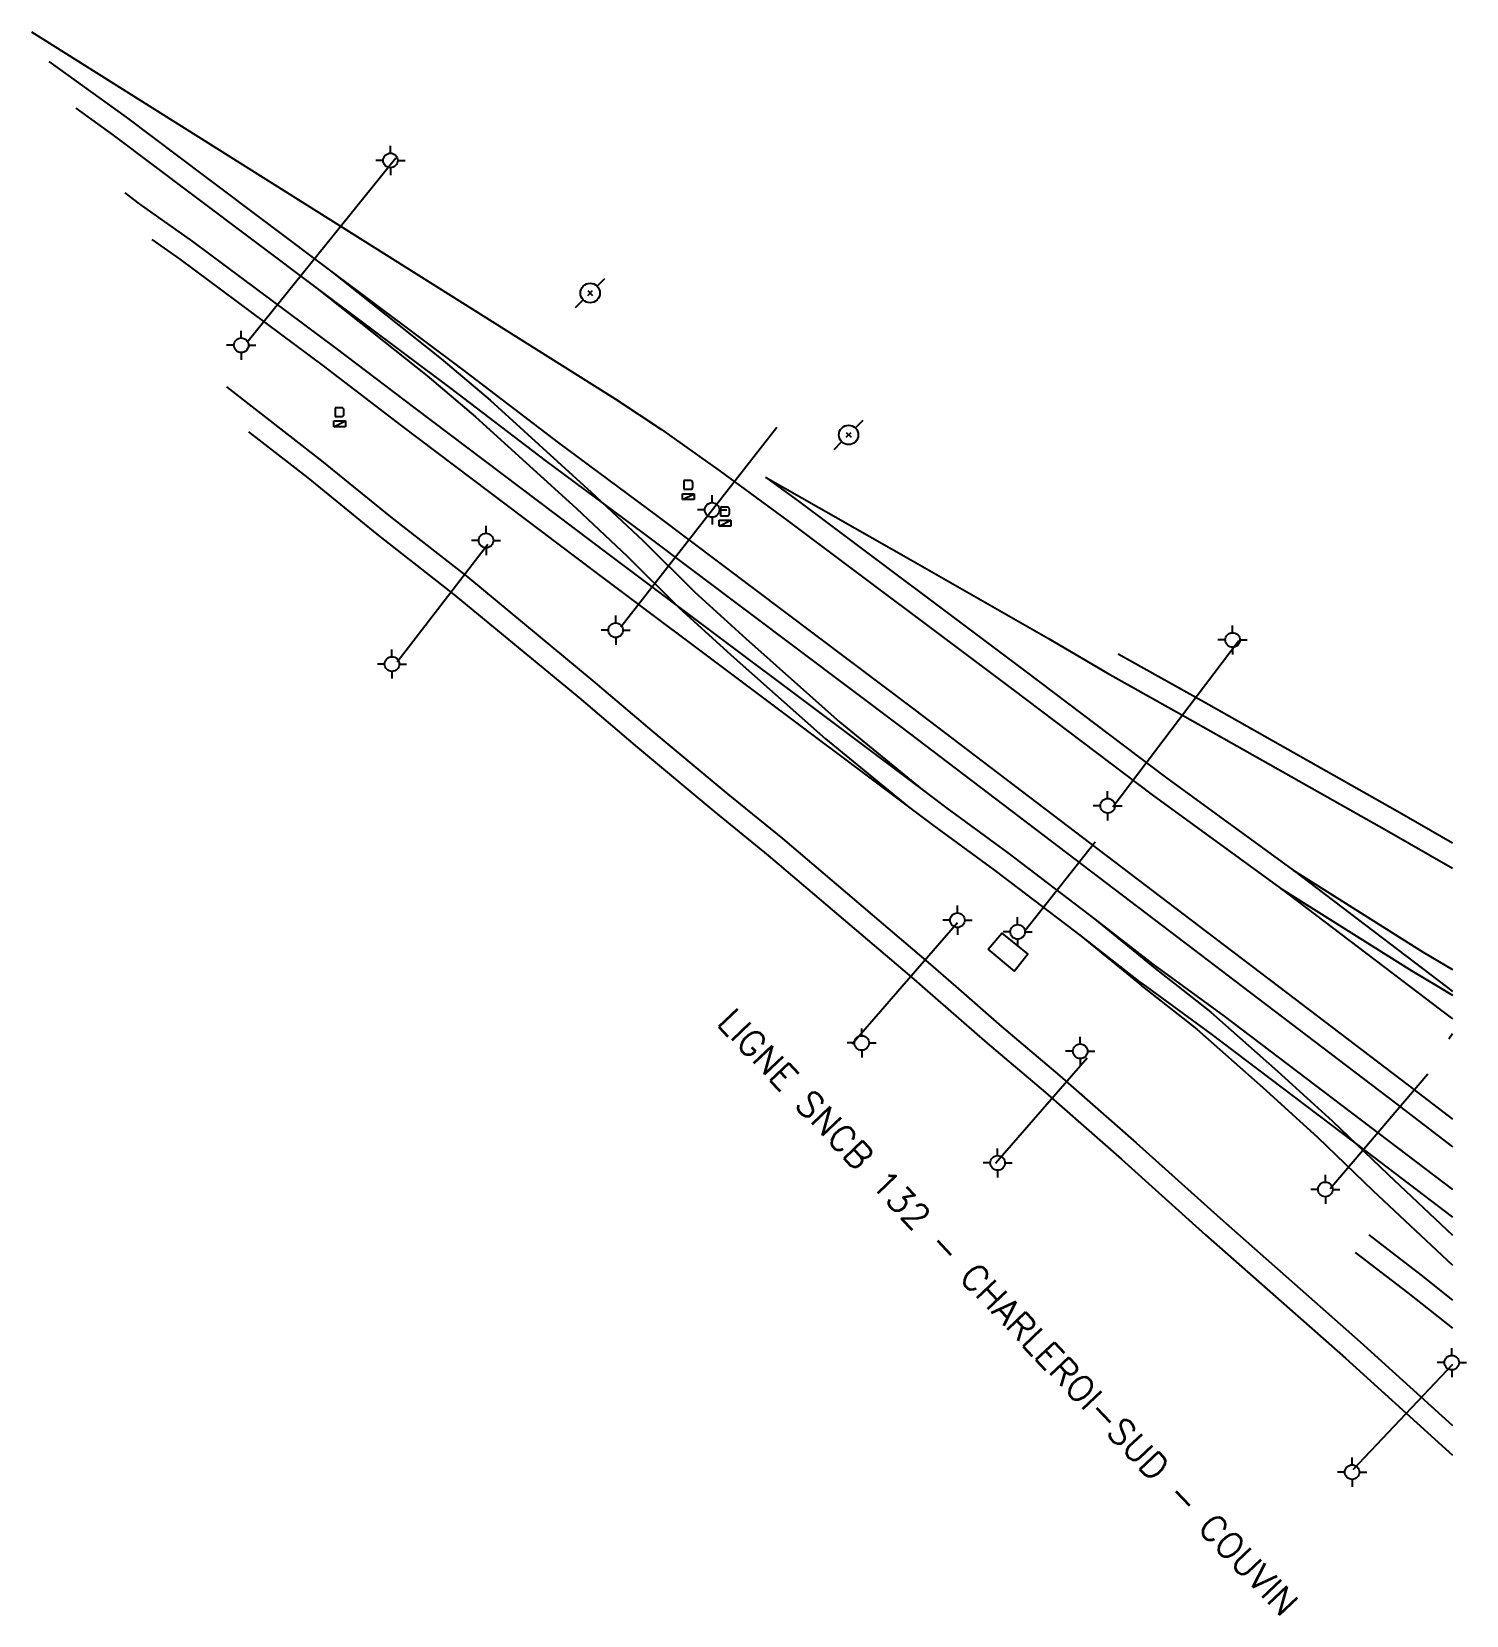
# Model space of a CAD drawing. Header units: millimetres. Extents: x 155000 to 156001, y 121015 to 121765.
# Drawn here: x 155902.6 to 156000.9, y 121127.9 to 121236.4 of the extents above; entities that cross this region are included whole.
import ezdxf
from ezdxf.enums import TextEntityAlignment as Align

# ---------------------------------------------------------------- set-up
doc = ezdxf.new("R2010")
doc.units = ezdxf.units.MM
doc.layers.get('0').update_dxf_attribs({"linetype": 'CONTINUOUS'})
for name, color, linetype in [('W0104', 1, 'CONTINUOUS'), ('W0438', 7, 'CONTINUOUS'), ('W0473', 7, 'CONTINUOUS'), ('W0610', 7, 'CONTINUOUS'), ('W0611', 7, 'CONTINUOUS'), ('W0700', 7, 'CONTINUOUS'), ('W0989', 7, 'CONTINUOUS')]:
    doc.layers.add(name, color=color, linetype=linetype)
doc.styles.get("Standard").update_dxf_attribs({"font": 'romans.shx', "width": 0.85})

msp = doc.modelspace()

# ---------------------------------------------------------------- texts
at = {"layer": 'W0989'}
msp.add_text('LIGNE SNCB 132 - CHARLEROI-SUD - COUVIN', height=1.75, rotation=313.5845, dxfattribs=at).set_placement((155950.15, 121169.05), align=Align.MIDDLE_LEFT)

# ---------------------------------------------------------------- blocks, each defined once
blk = doc.blocks.new('T473')
for p, q in [((-0.166667, 0.166667), (0.166667, -0.166667)), ((-0.166667, -0.166667), (0.166667, 0.166667)), ((0.500001, 0.500001), (1.000002, 1.000002)), ((-1.000002, -1.000002), (-0.500001, -0.500001))]:
    blk.add_line(p, q)
blk.add_ellipse((0, 0), major_axis=(0.471405, 0.471405), ratio=1, start_param=5.4977871438, end_param=11.780972451)
blk = doc.blocks.new('T610')
for p, q in [((-0.500001, 0), (-1.000002, 0)), ((0, 0.500001), (0, 1.000002)), ((0.500001, 0), (1.000002, 0)), ((0, -0.500001), (0, -1.000002))]:
    blk.add_line(p, q)
blk.add_ellipse((0, 0), major_axis=(-0.353554, 0.353554), ratio=1, start_param=3.926990817, end_param=10.2101761242)
blk = doc.blocks.new('T438')
for p, q in [((0.15, 1.1), (-0.3, 1.1)), ((-0.3, 1.1), (-0.3, 0.5)), ((-0.4, 0.2), (0.4, 0.2)), ((-0.4, -0.2), (-0.4, 0.2)), ((-0.3, 0.5), (0.15, 0.5)), ((0.3, 0.65), (0.3, 0.95)), ((0.4, 0.2), (0.4, -0.2))]:
    blk.add_line(p, q)
at = {"flags": 128}
for points in [[(-0.4, -0.2), (0.4, 0.2)], [(0.4, -0.2), (-0.4, -0.2)]]:
    blk.add_lwpolyline(points, dxfattribs=at)
for centre, major_axis, start_param, end_param in [((0.15, 0.95), (0.106, -0.106), 0.785398, 2.356194), ((0.15, 0.65), (0.106, 0.106), 3.926991, 5.497787)]:
    blk.add_ellipse(centre, major_axis=major_axis, ratio=1, start_param=start_param, end_param=end_param)

# ---------------------------------------------------------------- linework, layer by layer
at = {"layer": 'W0104'}
msp.add_lwpolyline([(155968.17, 121173.56), (155969.1, 121174.65), (155970.89, 121173.21), (155969.97, 121172.06)], close=True, dxfattribs=at)
at = {"layer": 'W0611'}
for points in [[(155917.46, 121215.23), (155927.58, 121227.77)], [(155953.69, 121209.3), (155943, 121195.62)], [(155933.9, 121201.27), (155927.68, 121193.21)], [(155976.71, 121183.31), (155985.36, 121194.71)], [(155970.66, 121174.79), (155975.51, 121180.91)], [(155966.07, 121175.37), (155962.28, 121171)], [(155962.28, 121171), (155958.85, 121167.04)], [(156000, 121167.76), (155999.73, 121167.4)], [(155968.67, 121158.9), (155974.96, 121166.11)], [(155998.3, 121164.99), (155991.61, 121157.14)], [(156000, 121145.1), (155993.17, 121137.88)]]:
    msp.add_lwpolyline(points, dxfattribs=at)
at = {"layer": 'W0700'}
for points in [[(155902.63, 121236.41), (155942.61, 121211.27), (155945.79, 121209.15), (155949.82, 121206.3), (155954.36, 121202.96), (155969.87, 121191.34), (155979.42, 121184.14), (155988.22, 121177.71), (155997.2, 121172.07), (155999.01, 121171)], [(155903.81, 121234.38), (155909.11, 121230.55), (155914.56, 121226.44), (155923.11, 121220.03), (155932.27, 121213.17), (155938.73, 121208.24), (155945.44, 121203.26), (155963.09, 121190), (155983.13, 121174.75), (155988.07, 121171)], [(155905.66, 121231.18), (155908.21, 121229.33), (155913.65, 121225.23), (155922.2, 121218.83), (155931.35, 121211.97), (155937.83, 121207.04), (155944.54, 121202.05), (155962.18, 121188.8), (155982.22, 121173.55), (155985.58, 121171)], [(155909.01, 121225.37), (155909.99, 121224.63)], [(155909.99, 121224.63), (155913.66, 121222.04), (155923.51, 121214.71), (155928.89, 121210.62), (155942.12, 121200.65), (155963.64, 121184.5), (155965.35, 121183.21), (155969.52, 121180.16), (155975.49, 121175.62), (155979.46, 121172.53), (155981.55, 121171)], [(155910.86, 121222.17), (155912.78, 121220.82), (155922.6, 121213.51), (155927.98, 121209.42), (155941.21, 121199.44), (155962.71, 121183.3), (155964.45, 121182), (155968.62, 121178.95), (155974.54, 121174.45), (155978.55, 121171.33), (155978.99, 121171)], [(155923.11, 121220.03), (155930.7, 121214), (155934.04, 121211.16), (155940.96, 121204.87), (155944.5, 121201.55), (155948.05, 121198.04), (155951.56, 121194.84), (155958, 121189.11), (155963.64, 121184.5)], [(155922.2, 121218.83), (155929.74, 121212.83), (155933.05, 121210.02), (155939.94, 121203.76), (155943.45, 121200.46), (155947.01, 121196.94), (155950.55, 121193.72), (155957.02, 121187.96), (155962.71, 121183.3)], [(155915.99, 121212.08), (155922.49, 121207.02), (155927.23, 121203.17), (155932.52, 121199.04), (155941.09, 121191.95), (155945.13, 121188.52), (155950.34, 121184.18), (155954.07, 121181.13), (155964.07, 121172.65), (155965.95, 121171)], [(155917.5, 121208.99), (155921.55, 121205.84), (155926.29, 121201.99), (155931.57, 121197.86), (155940.12, 121190.8), (155944.15, 121187.37), (155949.38, 121183.01), (155953.11, 121179.97), (155963.08, 121171.5), (155963.66, 121171)], [(155952.92, 121205.89), (155955.26, 121204.18), (155970.78, 121192.55), (155980.32, 121185.35), (155989.07, 121178.96), (155997.99, 121173.36), (156000, 121172.17)], [(155952.92, 121205.89), (155962.71, 121200.32), (155972.3, 121194.83), (155976.35, 121192.47), (155982.02, 121189.3), (155995.48, 121181.68), (156000, 121179.11)], [(155977.08, 121193.79), (155977.09, 121193.78), (155982.76, 121190.61), (155996.23, 121183), (156000, 121180.85)], [(155989.07, 121178.96), (155999.56, 121171)], [(155988.22, 121177.71), (155997.06, 121171)], [(155975.49, 121175.62), (155979.62, 121172.23), (155981.19, 121171)], [(155974.54, 121174.45), (155978.68, 121171.06), (155978.75, 121171)], [(155963.66, 121171), (155968.1, 121167.12), (155972.1, 121163.73), (155977.32, 121159.16), (155983.06, 121153.99), (155992.65, 121145.53), (156000, 121138.88)], [(155965.95, 121171), (155969.08, 121168.26), (155973.08, 121164.87), (155978.32, 121160.29), (155984.07, 121155.12), (155993.66, 121146.66), (156000, 121140.92)], [(155978.75, 121171), (155982.46, 121168.08), (155986.99, 121164.07), (155990.73, 121160.68), (155994.54, 121157.02), (156000, 121151.9)], [(155978.99, 121171), (155983.43, 121167.75), (155994.05, 121159.71), (156000, 121155.19)], [(155981.19, 121171), (155983.43, 121169.24), (155988, 121165.19), (155991.76, 121161.78), (155995.58, 121158.12), (156000, 121153.97)], [(155981.55, 121171), (155984.34, 121168.96), (155994.97, 121160.91), (156000, 121157.09)], [(155985.58, 121171), (155996.05, 121163.04), (156000, 121160.02)], [(155988.07, 121171), (155996.96, 121164.24), (156000, 121161.92)], [(155997.06, 121171), (155999.17, 121169.4), (156000, 121168.78)], [(155999.01, 121171), (156000, 121170.41)], [(155999.56, 121171), (156000, 121170.66)], [(155994.25, 121153.98), (155997.85, 121151.22), (156000, 121149.51)], [(155993.33, 121152.78), (155996.94, 121150.02), (156000, 121147.58)]]:
    msp.add_lwpolyline(points, dxfattribs=at)

# ---------------------------------------------------------------- block references
at = {"layer": 'W0438'}
for p in [(155923.73, 121209.55), (155947.63, 121204.56), (155950.14, 121202.74)]:
    msp.add_blockref('T438', p, dxfattribs=at)
at = {"layer": 'W0473'}
for p in [(155940.9, 121218.51), (155958.61, 121208.79)]:
    msp.add_blockref('T473', p, dxfattribs=at)
at = {"layer": 'W0610'}
for p in [(155927.22, 121227.59), (155916.99, 121214.93), (155949.26, 121203.65), (155933.77, 121201.55), (155942.65, 121195.41), (155984.92, 121194.74), (155927.32, 121193.09), (155976.36, 121183.38), (155966.07, 121175.54), (155970.19, 121174.74), (155959.51, 121167.13), (155974.48, 121166.56), (155968.82, 121158.91), (155991.28, 121157.1), (155999.94, 121145.23), (155993.11, 121137.73)]:
    msp.add_blockref('T610', p, dxfattribs=at)

msp.set_redraw_order([(e.dxf.handle, doc.entitydb.next_handle()) for e in msp.query("TEXT MTEXT ATTDEF DIMENSION ARC_DIMENSION")])  # texts and dimensions are drawn at this point

doc.saveas('drawing.dxf')
